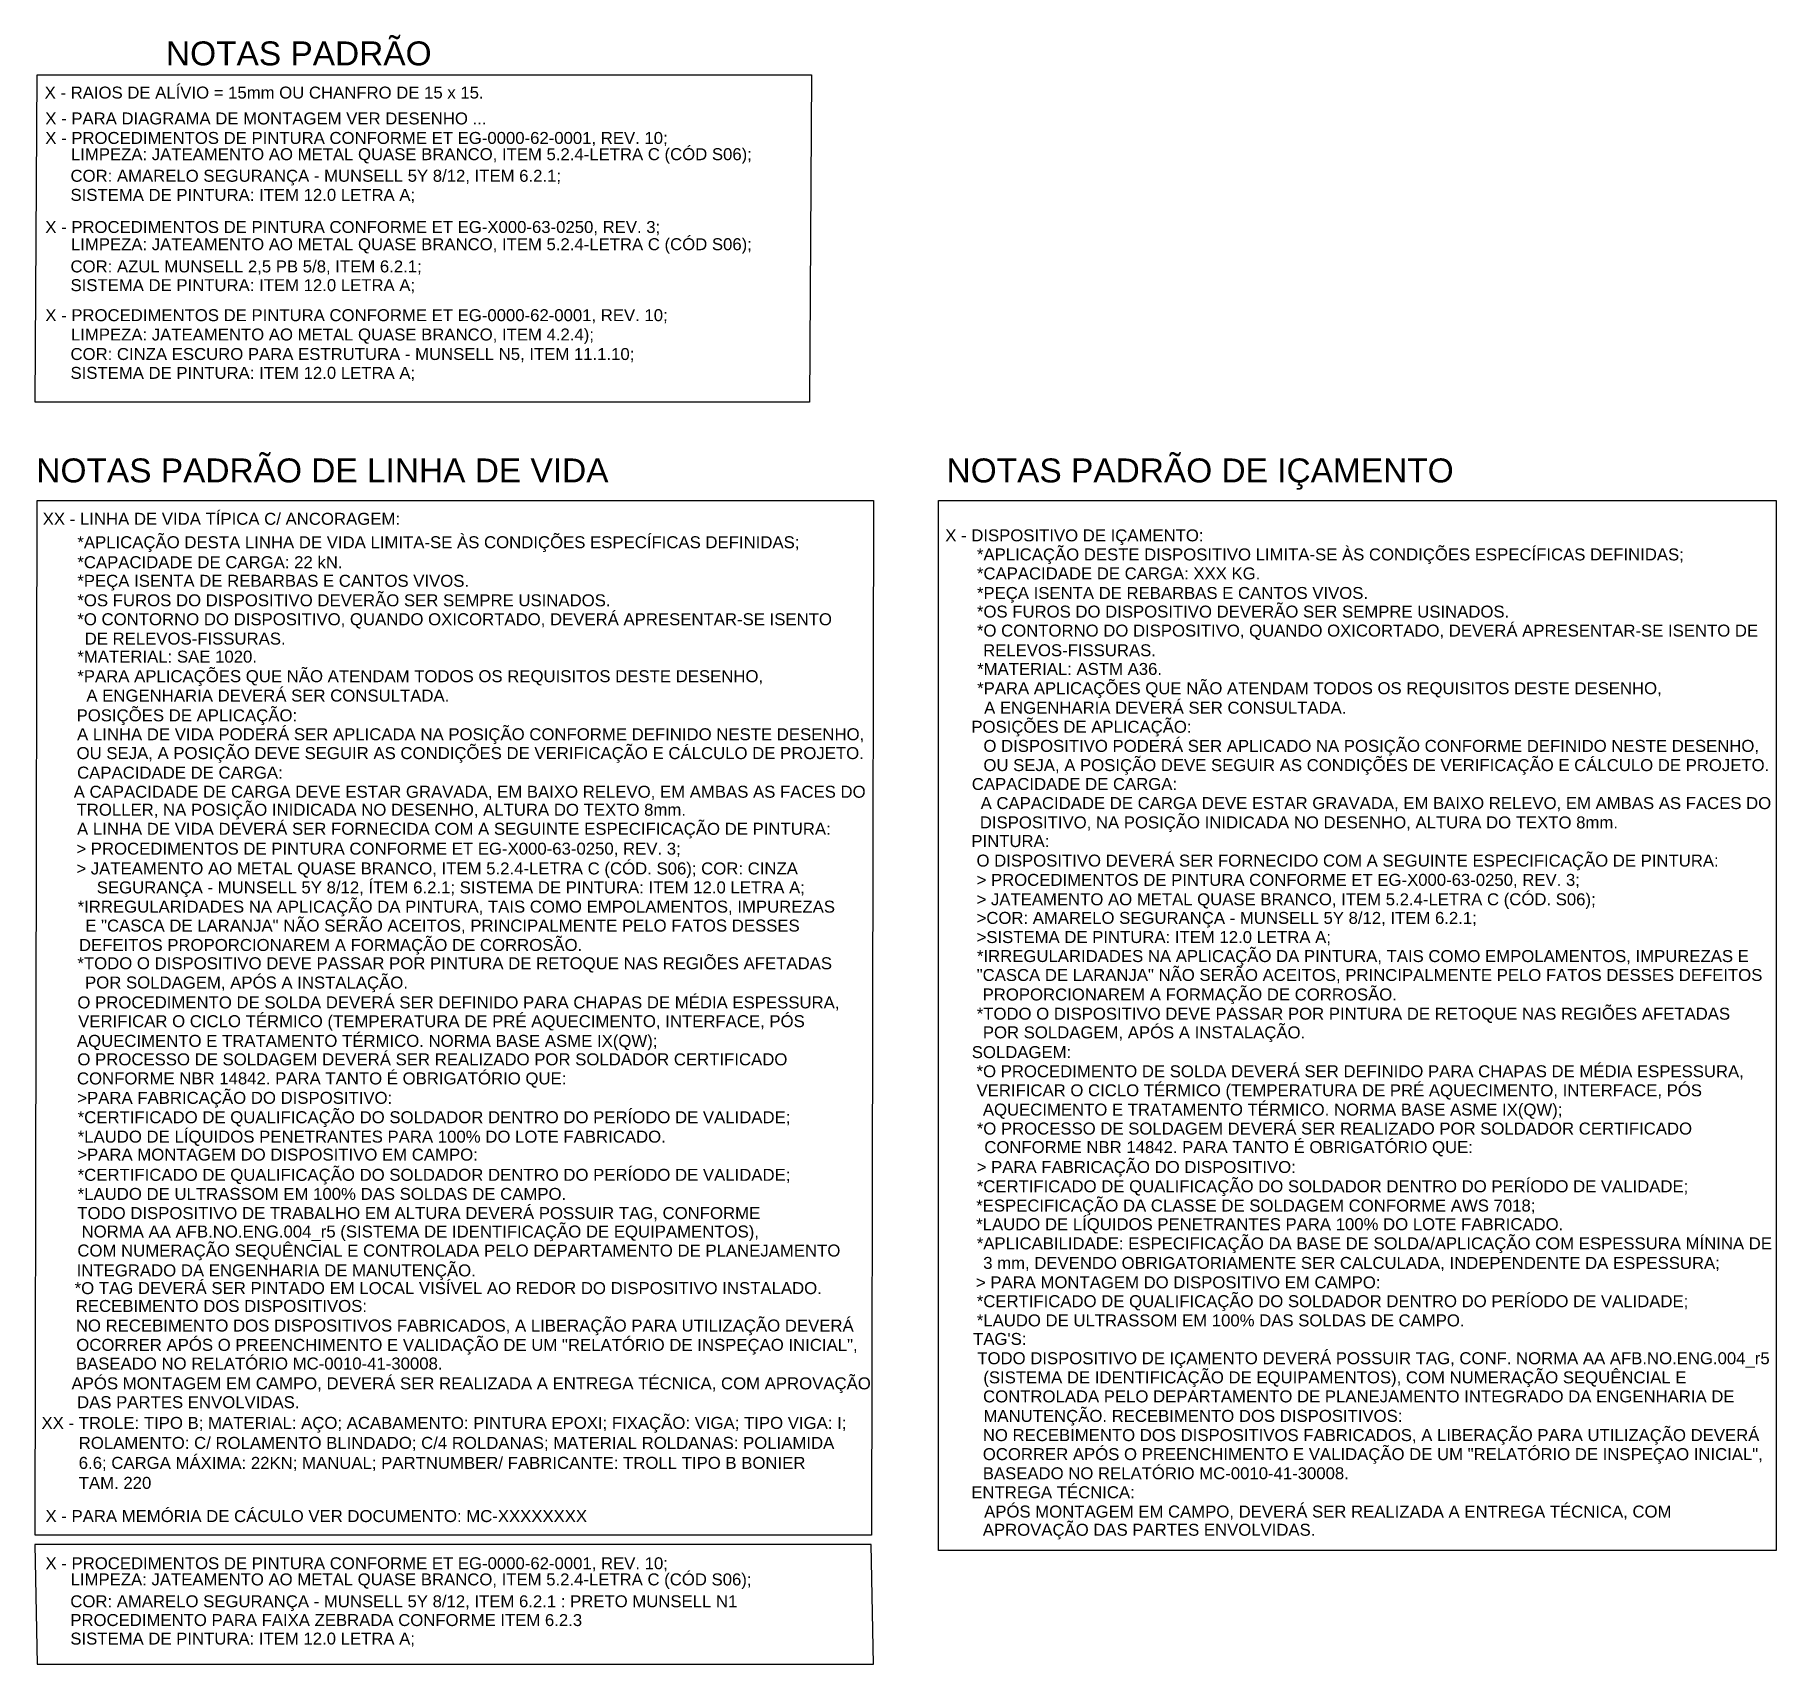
# Model space of a CAD drawing. Header units: millimetres. Extents: x -2008 to 17544, y -2684 to 8273.
# Drawn here: x 12000 to 15637, y 2620 to 6024 of the extents above; entities that cross this region are included whole.
import ezdxf
from ezdxf.enums import TextEntityAlignment as Align

# ---------------------------------------------------------------- set-up
doc = ezdxf.new("R2010")
doc.units = ezdxf.units.MM
doc.header["$LTSCALE"] = 100
doc.header["$MEASUREMENT"] = 0
for name, color, linetype in [('EM-PJ-COTA', 7, 'Continuous'), ('EM-PJ-TEXTO', 7, 'Continuous'), ('PD-GR-formato', 7, 'Continuous')]:
    doc.layers.add(name, color=color, linetype=linetype)
doc.styles.add('PADRAO ANGLO', font='arial.ttf')

msp = doc.modelspace()

# ---------------------------------------------------------------- texts
at = {"style": 'PADRAO ANGLO'}
for s, p in [('XX - LINHA DE VIDA TÍPICA C/ ANCORAGEM:', (12016.247, 5000.196)), ('*APLICAÇÃO DESTA LINHA DE VIDA LIMITA-SE ÀS CONDIÇÕES ESPECÍFICAS DEFINIDAS;', (12088.566, 4951.272)), ('*CAPACIDADE DE CARGA: 22 kN.', (12088.566, 4909.563)), ('*PEÇA ISENTA DE REBARBAS E CANTOS VIVOS.', (12088.566, 4870.652)), ('*OS FUROS DO DISPOSITIVO DEVERÃO SER SEMPRE USINADOS.', (12088.566, 4829.901)), ('*O CONTORNO DO DISPOSITIVO, QUANDO OXICORTADO, DEVERÁ APRESENTAR-SE ISENTO', (12088.566, 4790.36)), ('DE RELEVOS-FISSURAS.', (12103.803, 4749.905)), ('*MATERIAL: SAE 1020.', (12088.566, 4712.239)), ('*PARA APLICAÇÕES QUE NÃO ATENDAM TODOS OS REQUISITOS DESTE DESENHO,', (12088.566, 4671.421)), (' A ENGENHARIA DEVERÁ SER CONSULTADA.', (12097.747, 4630.922)), ('POSIÇÕES DE APLICAÇÃO:', (12086.959, 4589.606)), ('A LINHA DE VIDA PODERÁ SER APLICADA NA POSIÇÃO CONFORME DEFINIDO NESTE DESENHO,', (12087.972, 4550.073)), ('OU SEJA, A POSIÇÃO DEVE SEGUIR AS CONDIÇÕES DE VERIFICAÇÃO E CÁLCULO DE PROJETO.', (12086.997, 4510.735)), ('CAPACIDADE DE CARGA:', (12088.016, 4469.927)), ('A CAPACIDADE DE CARGA DEVE ESTAR GRAVADA, EM BAIXO RELEVO, EM AMBAS AS FACES DO', (12081.002, 4430.006)), ('TROLLER, NA POSIÇÃO INIDICADA NO DESENHO, ALTURA DO TEXTO 8mm.', (12086.836, 4392.413)), ('A LINHA DE VIDA DEVERÁ SER FORNECIDA COM A SEGUINTE ESPECIFICAÇÃO DE PINTURA:', (12087.925, 4352.535)), ('> PROCEDIMENTOS DE PINTURA CONFORME ET EG-X000-63-0250, REV. 3;', (12086.467, 4311.086)), ('> JATEAMENTO AO METAL QUASE BRANCO, ITEM 5.2.4-LETRA C (CÓD. S06); COR: CINZA', (12086.467, 4269.729)), ('SEGURANÇA - MUNSELL 5Y 8/12, ÍTEM 6.2.1; SISTEMA DE PINTURA: ITEM 12.0 LETRA A;', (12129.076, 4230.128)), ('*IRREGULARIDADES NA APLICAÇÃO DA PINTURA, TAIS COMO EMPOLAMENTOS, IMPUREZAS', (12089.069, 4189.931)), ('E "CASCA DE LARANJA" NÃO SERÃO ACEITOS, PRINCIPALMENTE PELO FATOS DESSES', (12105.041, 4150.408)), ('DEFEITOS PROPORCIONAREM A FORMAÇÃO DE CORROSÃO.', (12091.825, 4109.837)), ('*TODO O DISPOSITIVO DEVE PASSAR POR PINTURA DE RETOQUE NAS REGIÕES AFETADAS', (12088.643, 4071.627)), ('POR SOLDAGEM, APÓS A INSTALAÇÃO.', (12104.683, 4031.42)), ('O PROCEDIMENTO DE SOLDA DEVERÁ SER DEFINIDO PARA CHAPAS DE MÉDIA ESPESSURA,', (12088.665, 3989.842)), ('VERIFICAR O CICLO TÉRMICO (TEMPERATURA DE PRÉ AQUECIMENTO, INTERFACE, PÓS', (12090.203, 3950.609)), ('AQUECIMENTO E TRATAMENTO TÉRMICO. NORMA BASE ASME IX(QW);', (12087.589, 3909.503)), ('O PROCESSO DE SOLDAGEM DEVERÁ SER REALIZADO POR SOLDADOR CERTIFICADO', (12088.665, 3870.906)), ('CONFORME NBR 14842. PARA TANTO É OBRIGATÓRIO QUE:', (12087.692, 3831.024)), ('>PARA FABRICAÇÃO DO DISPOSITIVO:', (12088.443, 3790.458)), ('*CERTIFICADO DE QUALIFICAÇÃO DO SOLDADOR DENTRO DO PERÍODO DE VALIDADE;', (12089.263, 3749.939)), ('*LAUDO DE LÍQUIDOS PENETRANTES PARA 100%%% DO LOTE FABRICADO.', (12089.263, 3709.406)), ('>PARA MONTAGEM DO DISPOSITIVO EM CAMPO:', (12088.443, 3671.914)), ('*CERTIFICADO DE QUALIFICAÇÃO DO SOLDADOR DENTRO DO PERÍODO DE VALIDADE;', (12089.263, 3629.63)), ('*LAUDO DE ULTRASSOM EM 100%%% DAS SOLDAS DE CAMPO.', (12089.263, 3589.742)), ('TODO DISPOSITIVO DE TRABALHO EM ALTURA DEVERÁ POSSUIR TAG, CONFORME ', (12088.438, 3549.707)), (' NORMA AA AFB.NO.ENG.004_r5 (SISTEMA DE IDENTIFICAÇÃO DE EQUIPAMENTOS),', (12087.692, 3511.217)), ('COM NUMERAÇÃO SEQUÊNCIAL E CONTROLADA PELO DEPARTAMENTO DE PLANEJAMENTO', (12088.617, 3471.45)), ('INTEGRADO DA ENGENHARIA DE MANUTENÇÃO.', (12087.096, 3429.954)), ('*O TAG DEVERÁ SER PINTADO EM LOCAL VISÍVEL AO REDOR DO DISPOSITIVO INSTALADO.', (12082.898, 3392.932)), ('RECEBIMENTO DOS DISPOSITIVOS:', (12085.26, 3355.646)), ('NO RECEBIMENTO DOS DISPOSITIVOS FABRICADOS, A LIBERAÇÃO PARA UTILIZAÇÃO DEVERÁ', (12085.346, 3314.792)), ('OCORRER APÓS O PREENCHIMENTO E VALIDAÇÃO DE UM "RELATÓRIO DE INSPEÇAO INICIAL",', (12086.319, 3274.375)), ('BASEADO NO RELATÓRIO MC-0010-41-30008.', (12085.448, 3235.415)), ('APÓS MONTAGEM EM CAMPO, DEVERÁ SER REALIZADA A ENTREGA TÉCNICA, COM APROVAÇÃO ', (12076.436, 3193.972)), ('DAS PARTES ENVOLVIDAS.', (12087.952, 3154.66))]:
    msp.add_text(s, height=25.04334, dxfattribs=at).set_placement(p)
at = {"insert": (12013.684, 3136.39), "char_height": 25.04334, "width": 1698.4618, "attachment_point": 1, "style": 'PADRAO ANGLO'}
msp.add_mtext('XX - TROLE: TIPO B; MATERIAL: AÇO; ACABAMENTO: PINTURA EPOXI; FIXAÇÃO: VIGA; TIPO VIGA: I;\\P        ROLAMENTO: C/ ROLAMENTO BLINDADO; C/4 ROLDANAS; MATERIAL ROLDANAS: POLIAMIDA\\P        6.6; CARGA MÁXIMA: 22KN; MANUAL; PARTNUMBER/ FABRICANTE: TROLL TIPO B BONIER\\P        TAM. 220', dxfattribs=at)
at = {"layer": 'EM-PJ-TEXTO', "style": 'PADRAO ANGLO'}
for s, p in [('NOTAS PADRÃO', (12551.168, 5985.092)), ('NOTAS PADRÃO DE LINHA DE VIDA', (12600.526, 5113.802)), ('NOTAS PADRÃO DE IÇAMENTO', (14434.005, 5113.802))]:
    msp.add_text(s, height=50, dxfattribs=at).set_placement(p, align=Align.MIDDLE_CENTER)
msp.add_text('X - PARA MEMÓRIA DE CÁCULO VER DOCUMENTO: MC-XXXXXXXX', height=25, dxfattribs=at).set_placement((12022.102, 2916.737))
at = {"layer": 'PD-GR-formato', "style": 'PADRAO ANGLO'}
for s, p in [('X - DISPOSITIVO DE IÇAMENTO:', (13901.669, 4965.663)), ('*APLICAÇÃO DESTE DISPOSITIVO LIMITA-SE ÀS CONDIÇÕES ESPECÍFICAS DEFINIDAS;', (13967.845, 4925.839)), ('*CAPACIDADE DE CARGA: XXX KG.', (13967.845, 4886.135)), ('*PEÇA ISENTA DE REBARBAS E CANTOS VIVOS.', (13967.845, 4845.257)), ('*OS FUROS DO DISPOSITIVO DEVERÃO SER SEMPRE USINADOS.', (13967.845, 4806.38)), ('*O CONTORNO DO DISPOSITIVO, QUANDO OXICORTADO, DEVERÁ APRESENTAR-SE ISENTO DE ', (13967.845, 4766.653)), ('RELEVOS-FISSURAS.', (13980.746, 4725.566)), ('*MATERIAL: ASTM A36.', (13968.224, 4686.565)), ('*PARA APLICAÇÕES QUE NÃO ATENDAM TODOS OS REQUISITOS DESTE DESENHO,', (13968.224, 4646.283)), (' A ENGENHARIA DEVERÁ SER CONSULTADA.', (13973.103, 4605.554)), ('   POSIÇÕES DE APLICAÇÃO:', (13927.086, 4565.781)), ('O DISPOSITIVO PODERÁ SER APLICADO NA POSIÇÃO CONFORME DEFINIDO NESTE DESENHO,', (13981.336, 4525.802)), ('OU SEJA, A POSIÇÃO DEVE SEGUIR AS CONDIÇÕES DE VERIFICAÇÃO E CÁLCULO DE PROJETO.', (13981.336, 4485.649)), ('   CAPACIDADE DE CARGA:', (13927.931, 4446.162)), ('A CAPACIDADE DE CARGA DEVE ESTAR GRAVADA, EM BAIXO RELEVO, EM AMBAS AS FACES DO', (13975.561, 4406.347)), ('DISPOSITIVO, NA POSIÇÃO INIDICADA NO DESENHO, ALTURA DO TEXTO 8mm.', (13973.861, 4365.964)), ('   PINTURA:', (13927.017, 4326.941)), ('O DISPOSITIVO DEVERÁ SER FORNECIDO COM A SEGUINTE ESPECIFICAÇÃO DE PINTURA:', (13966.923, 4286.147)), ('> PROCEDIMENTOS DE PINTURA CONFORME ET EG-X000-63-0250, REV. 3;', (13967.024, 4245.903)), ('> JATEAMENTO AO METAL QUASE BRANCO, ITEM 5.2.4-LETRA C (CÓD. S06);', (13967.024, 4205.268)), ('>COR: AMARELO SEGURANÇA - MUNSELL 5Y 8/12, ITEM 6.2.1;', (13967.024, 4166.423)), ('>SISTEMA DE PINTURA: ITEM 12.0 LETRA A;', (13967.024, 4126.419)), ('*IRREGULARIDADES NA APLICAÇÃO DA PINTURA, TAIS COMO EMPOLAMENTOS, IMPUREZAS E', (13967.843, 4086.722)), ('"CASCA DE LARANJA" NÃO SERÃO ACEITOS, PRINCIPALMENTE PELO FATOS DESSES DEFEITOS', (13967.331, 4047.158)), (' PROPORCIONAREM A FORMAÇÃO DE CORROSÃO.', (13969.998, 4006.492)), ('*TODO O DISPOSITIVO DEVE PASSAR POR PINTURA DE RETOQUE NAS REGIÕES AFETADAS ', (13967.409, 3966.291)), (' POR SOLDAGEM, APÓS A INSTALAÇÃO.', (13970.454, 3927.263)), ('   SOLDAGEM:', (13927.935, 3886.012)), ('*O PROCEDIMENTO DE SOLDA DEVERÁ SER DEFINIDO PARA CHAPAS DE MÉDIA ESPESSURA, ', (13967.016, 3845.966)), ('VERIFICAR O CICLO TÉRMICO (TEMPERATURA DE PRÉ AQUECIMENTO, INTERFACE, PÓS ', (13967.016, 3806.178)), ('AQUECIMENTO E TRATAMENTO TÉRMICO. NORMA BASE ASME IX(QW);', (13980.194, 3765.942)), ('*O PROCESSO DE SOLDAGEM DEVERÁ SER REALIZADO POR SOLDADOR CERTIFICADO', (13967.488, 3726.355)), ('CONFORME NBR 14842. PARA TANTO É OBRIGATÓRIO QUE:', (13983.167, 3687.57)), ('   > PARA FABRICAÇÃO DO DISPOSITIVO:', (13938.209, 3646.016)), ('*CERTIFICADO DE QUALIFICAÇÃO DO SOLDADOR DENTRO DO PERÍODO DE VALIDADE;', (13967.488, 3605.707)), ('*ESPECIFICAÇÃO DA CLASSE DE SOLDAGEM CONFORME AWS 7018;', (13966.251, 3565.536)), ('*LAUDO DE LÍQUIDOS PENETRANTES PARA 100%%% DO LOTE FABRICADO.', (13966.251, 3526.544)), ('*APLICABILIDADE: ESPECIFICAÇÃO DA BASE DE SOLDA/APLICAÇÃO COM ESPESSURA MÍNINA DE', (13967.488, 3486.42)), (' 3 mm, DEVENDO OBRIGATORIAMENTE SER CALCULADA, INDEPENDENTE DA ESPESSURA;', (13971.202, 3445.624)), ('   > PARA MONTAGEM DO DISPOSITIVO EM CAMPO:', (13936.585, 3404.997)), ('*CERTIFICADO DE QUALIFICAÇÃO DO SOLDADOR DENTRO DO PERÍODO DE VALIDADE;', (13967.488, 3365.666)), ('*LAUDO DE ULTRASSOM EM 100%%% DAS SOLDAS DE CAMPO.', (13967.488, 3325.518)), ("   TAG'S:", (13930.679, 3286.798)), ('TODO DISPOSITIVO DE IÇAMENTO DEVERÁ POSSUIR TAG, CONF. NORMA AA AFB.NO.ENG.004_r5', (13968.613, 3246.462)), ('(SISTEMA DE IDENTIFICAÇÃO DE EQUIPAMENTOS), COM NUMERAÇÃO SEQUÊNCIAL E ', (13981.16, 3206.491)), ('CONTROLADA PELO DEPARTAMENTO DE PLANEJAMENTO INTEGRADO DA ENGENHARIA DE ', (13980.58, 3166.765)), (' MANUTENÇÃO. RECEBIMENTO DOS DISPOSITIVOS:', (13971.787, 3125.984)), ('NO RECEBIMENTO DOS DISPOSITIVOS FABRICADOS, A LIBERAÇÃO PARA UTILIZAÇÃO DEVERÁ', (13980.085, 3085.905)), ('OCORRER APÓS O PREENCHIMENTO E VALIDAÇÃO DE UM "RELATÓRIO DE INSPEÇAO INICIAL", ', (13980.085, 3046.111)), ('BASEADO NO RELATÓRIO MC-0010-41-30008.', (13980.051, 3006.113)), ('   ENTREGA TÉCNICA:', (13926.888, 2966.554)), ('APÓS MONTAGEM EM CAMPO, DEVERÁ SER REALIZADA A ENTREGA TÉCNICA, COM ', (13982.822, 2926.202)), ('APROVAÇÃO DAS PARTES ENVOLVIDAS.', (13980.06, 2888.12))]:
    msp.add_text(s, height=25, dxfattribs=at).set_placement(p)
at = {"layer": 'PD-GR-formato', "char_height": 25, "attachment_point": 1, "style": 'PADRAO ANGLO'}
for s, insert in [('X - RAIOS DE ALÍVIO = 15mm OU CHANFRO DE 15 x 15.', (12020.274, 5915.721)), ('X - PARA DIAGRAMA DE MONTAGEM VER DESENHO ...', (12021.609, 5861.674)), ('X - PROCEDIMENTOS DE PINTURA CONFORME ET EG-0000-62-0001, REV. 10;', (12021.609, 5820.932)), ('LIMPEZA: JATEAMENTO AO METAL QUASE BRANCO, ITEM 5.2.4-LETRA C (CÓD S06);', (12075.266, 5787.023)), ('COR: AMARELO SEGURANÇA - MUNSELL 5Y 8/12, ITEM 6.2.1;', (12074.283, 5741.895)), ('SISTEMA DE PINTURA: ITEM 12.0 LETRA A;', (12074.283, 5702.004)), ('X - PROCEDIMENTOS DE PINTURA CONFORME ET EG-X000-63-0250, REV. 3;', (12021.609, 5634.888)), ('LIMPEZA: JATEAMENTO AO METAL QUASE BRANCO, ITEM 5.2.4-LETRA C (CÓD S06);', (12075.266, 5598.924)), ('COR: AZUL MUNSELL 2,5 PB 5/8, ITEM 6.2.1;', (12074.283, 5552.562)), ('SISTEMA DE PINTURA: ITEM 12.0 LETRA A;', (12074.283, 5513.392)), ('X - PROCEDIMENTOS DE PINTURA CONFORME ET EG-0000-62-0001, REV. 10;', (12021.609, 5450.673)), ('LIMPEZA: JATEAMENTO AO METAL QUASE BRANCO, ITEM 4.2.4);', (12075.266, 5410.28)), ('COR: CINZA ESCURO PARA ESTRUTURA - MUNSELL N5, ITEM 11.1.10;', (12074.283, 5369.497)), ('SISTEMA DE PINTURA: ITEM 12.0 LETRA A;', (12074.283, 5330.169)), ('X - PROCEDIMENTOS DE PINTURA CONFORME ET EG-0000-62-0001, REV. 10;', (12022.101, 2843.102)), ('LIMPEZA: JATEAMENTO AO METAL QUASE BRANCO, ITEM 5.2.4-LETRA C (CÓD S06);', (12074.562, 2809.413)), ('COR: AMARELO SEGURANÇA - MUNSELL 5Y 8/12, ITEM 6.2.1 : PRETO MUNSELL N1', (12073.899, 2763.651)), ('PROCEDIMENTO PARA FAIXA ZEBRADA CONFORME ITEM 6.2.3', (12073.899, 2724.469)), ('SISTEMA DE PINTURA: ITEM 12.0 LETRA A;', (12073.899, 2685.771))]:
    msp.add_mtext(s, dxfattribs=dict(at, insert=insert))

# ---------------------------------------------------------------- linework, layer by layer
for points in [[(12004.539, 5940), (13622.24, 5940), (13617.907, 5256.593), (12000.206, 5256.593)], [(15637.376, 2857.204), (13887.376, 2857.204), (13887.376, 5051.095), (15637.376, 5051.095)], [(12004.539, 2619.797), (13751.543, 2619.797), (13746.737, 2870.08), (11999.733, 2870.08)]]:
    msp.add_lwpolyline(points, close=True)
at = {"layer": 'EM-PJ-COTA'}
msp.add_lwpolyline([(12004.539, 5051.095), (13751.543, 5051.095), (13747.648, 2889.268), (12000.645, 2889.268)], close=True, dxfattribs=at)

msp.set_redraw_order([(e.dxf.handle, doc.entitydb.next_handle()) for e in msp.query("TEXT MTEXT ATTDEF DIMENSION ARC_DIMENSION")])  # texts and dimensions are drawn at this point

doc.saveas('drawing.dxf')
